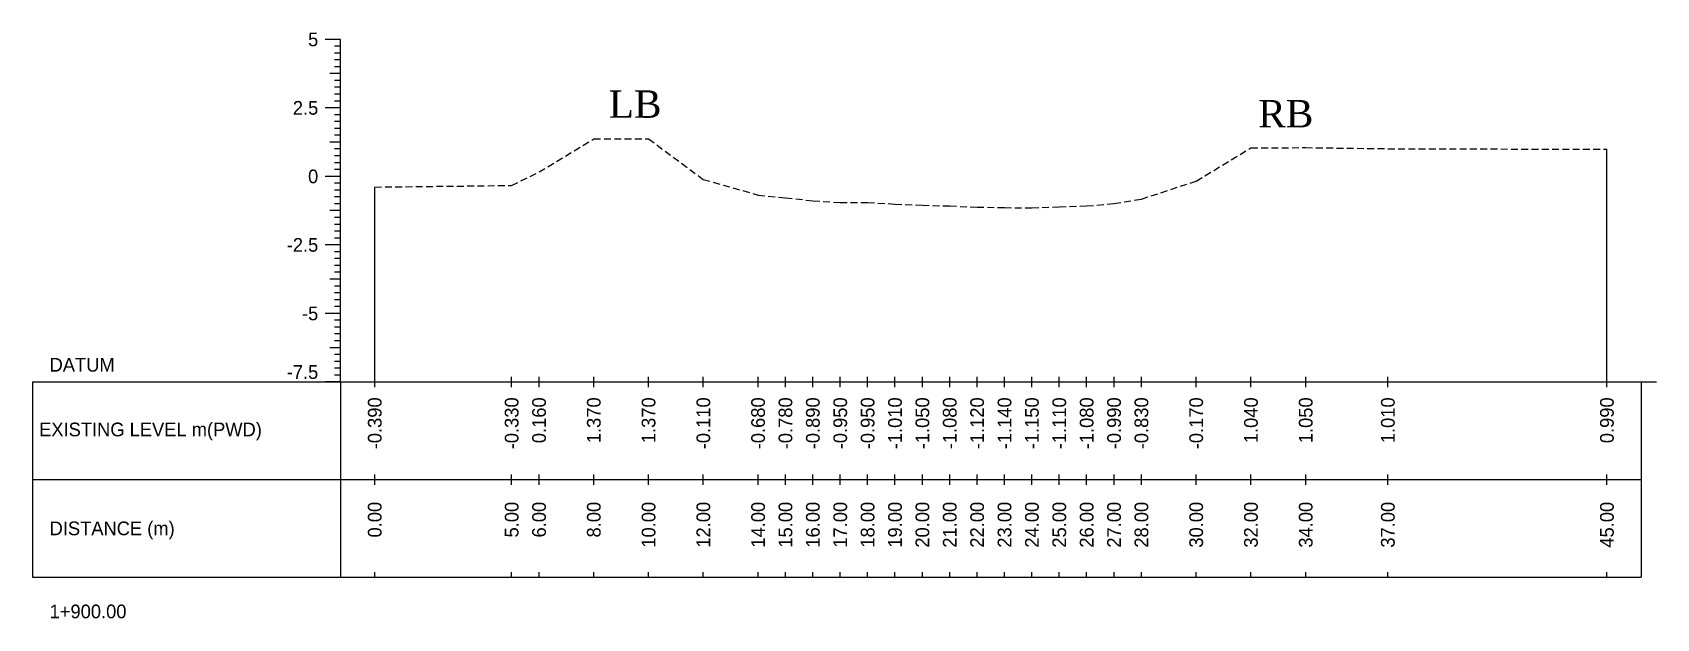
# Model space of a CAD drawing. Header units: inches. Extents: x 6579 to 9220, y -2276 to -1013.
# Drawn here: x 7655.2 to 7714.5, y -1494.5 to -1473.1 of the extents above; entities that cross this region are included whole.
import ezdxf
from ezdxf.enums import TextEntityAlignment as Align

# ---------------------------------------------------------------- set-up
doc = ezdxf.new("R2010")
doc.units = ezdxf.units.IN
doc.header["$MEASUREMENT"] = 0
doc.linetypes.add('HIDDEN', pattern=[0.375, 0.25, -0.125])
doc.layers.add('CS_Drawing', color=7, linetype='Continuous')
doc.layers.add('GL', color=3, linetype='HIDDEN')
doc.styles.add('romans', font='romans.shx')

msp = doc.modelspace()

# ---------------------------------------------------------------- texts
at = {"char_height": 1, "width": 263.40586, "attachment_point": 1, "style": 'romans'}
for s, insert in [('{\\fTimes New Roman|b0|i0|c0|p18;LB}', (7676.244, -1475.256)), ('{\\fTimes New Roman|b0|i0|c0|p18;RB}', (7699.965, -1475.606))]:
    msp.add_mtext(s, dxfattribs=dict(at, insert=insert))
at = {"layer": 'CS_Drawing'}
for s, p in [('5', (7665.637, -1473.394)), ('2.5', (7665.637, -1475.894)), ('0', (7665.637, -1478.394)), ('-2.5', (7665.637, -1480.894)), ('-5', (7665.637, -1483.394))]:
    msp.add_text(s, height=0.5, dxfattribs=at).set_placement(p, align=Align.MIDDLE_RIGHT)
for s, p in [('DATUM', (7655.825, -1485.269)), ('EXISTING LEVEL m(PWD)', (7655.442, -1487.629)), ('DISTANCE (m)', (7655.825, -1491.238)), ('1+900.00', (7655.825, -1494.269))]:
    msp.add_text(s, height=0.5, dxfattribs=at).set_placement(p, align=Align.MIDDLE_LEFT)
msp.add_text('-7.5', height=0.5, dxfattribs=at).set_placement((7665.637, -1485.782), align=Align.RIGHT)
for s, p in [('-0.390', (7667.7, -1486.457)), ('-0.330', (7672.7, -1486.457)), ('0.160', (7673.7, -1486.457)), ('1.370', (7675.7, -1486.457)), ('1.370', (7677.7, -1486.457)), ('-0.110', (7679.7, -1486.457)), ('-0.680', (7681.7, -1486.457)), ('-0.780', (7682.7, -1486.457)), ('-0.890', (7683.7, -1486.457)), ('-0.950', (7684.7, -1486.457)), ('-0.950', (7685.7, -1486.457)), ('-1.010', (7686.7, -1486.457)), ('-1.050', (7687.7, -1486.457)), ('-1.080', (7688.7, -1486.457)), ('-1.120', (7689.7, -1486.457)), ('-1.140', (7690.7, -1486.457)), ('-1.150', (7691.7, -1486.457)), ('-1.110', (7692.7, -1486.457)), ('-1.080', (7693.7, -1486.457)), ('-0.990', (7694.7, -1486.457)), ('-0.830', (7695.7, -1486.457)), ('-0.170', (7697.7, -1486.457)), ('1.040', (7699.7, -1486.457)), ('1.050', (7701.7, -1486.457)), ('1.010', (7704.7, -1486.457)), ('0.990', (7712.7, -1486.457)), ('0.00', (7667.7, -1490.269)), ('5.00', (7672.7, -1490.269)), ('6.00', (7673.7, -1490.269)), ('8.00', (7675.7, -1490.269)), ('10.00', (7677.7, -1490.269)), ('12.00', (7679.7, -1490.269)), ('14.00', (7681.7, -1490.269)), ('15.00', (7682.7, -1490.269)), ('16.00', (7683.7, -1490.269)), ('17.00', (7684.7, -1490.269)), ('18.00', (7685.7, -1490.269)), ('19.00', (7686.7, -1490.269)), ('20.00', (7687.7, -1490.269)), ('21.00', (7688.7, -1490.269)), ('22.00', (7689.7, -1490.269)), ('23.00', (7690.7, -1490.269)), ('24.00', (7691.7, -1490.269)), ('25.00', (7692.7, -1490.269)), ('26.00', (7693.7, -1490.269)), ('27.00', (7694.7, -1490.269)), ('28.00', (7695.7, -1490.269)), ('30.00', (7697.7, -1490.269)), ('32.00', (7699.7, -1490.269)), ('34.00', (7701.7, -1490.269)), ('37.00', (7704.7, -1490.269)), ('45.00', (7712.7, -1490.269))]:
    msp.add_text(s, height=0.5, rotation=90, dxfattribs=at).set_placement(p, align=Align.MIDDLE_RIGHT)

# ---------------------------------------------------------------- linework, layer by layer
at = {"layer": 'CS_Drawing'}
for p, q in [((7666.45, -1473.394), (7665.887, -1473.394)), ((7666.45, -1473.394), (7666.056, -1473.394)), ((7666.45, -1473.394), (7666.225, -1473.394)), ((7666.45, -1473.644), (7666.225, -1473.644)), ((7666.45, -1473.894), (7666.225, -1473.894)), ((7666.45, -1485.894), (7666.45, -1473.394)), ((7666.45, -1474.144), (7666.225, -1474.144)), ((7666.45, -1474.394), (7666.225, -1474.394)), ((7666.45, -1474.644), (7666.056, -1474.644)), ((7666.45, -1474.644), (7666.225, -1474.644)), ((7666.45, -1474.894), (7666.225, -1474.894)), ((7666.45, -1475.144), (7666.225, -1475.144)), ((7666.45, -1475.394), (7666.225, -1475.394)), ((7666.45, -1475.644), (7666.225, -1475.644)), ((7666.45, -1475.894), (7665.887, -1475.894)), ((7666.45, -1475.894), (7666.056, -1475.894)), ((7666.45, -1475.894), (7666.225, -1475.894)), ((7666.45, -1476.144), (7666.225, -1476.144)), ((7666.45, -1476.394), (7666.225, -1476.394)), ((7666.45, -1476.644), (7666.225, -1476.644)), ((7666.45, -1477.144), (7666.056, -1477.144)), ((7666.45, -1476.894), (7666.225, -1476.894)), ((7666.45, -1477.144), (7666.225, -1477.144)), ((7666.45, -1477.394), (7666.225, -1477.394)), ((7712.7, -1485.894), (7712.7, -1477.404)), ((7666.45, -1477.644), (7666.225, -1477.644)), ((7666.45, -1477.894), (7666.225, -1477.894)), ((7666.45, -1478.394), (7665.887, -1478.394)), ((7666.45, -1478.394), (7666.056, -1478.394)), ((7666.45, -1478.144), (7666.225, -1478.144)), ((7666.45, -1478.394), (7666.225, -1478.394)), ((7666.45, -1478.644), (7666.225, -1478.644)), ((7666.45, -1478.894), (7666.225, -1478.894)), ((7666.45, -1479.144), (7666.225, -1479.144)), ((7667.7, -1485.894), (7667.7, -1478.784)), ((7666.45, -1479.644), (7666.056, -1479.644)), ((7666.45, -1479.394), (7666.225, -1479.394)), ((7666.45, -1479.644), (7666.225, -1479.644)), ((7666.45, -1479.894), (7666.225, -1479.894)), ((7666.45, -1480.144), (7666.225, -1480.144)), ((7666.45, -1480.394), (7666.225, -1480.394)), ((7666.45, -1480.894), (7665.887, -1480.894)), ((7666.45, -1480.894), (7666.056, -1480.894)), ((7666.45, -1480.644), (7666.225, -1480.644)), ((7666.45, -1480.894), (7666.225, -1480.894)), ((7666.45, -1481.144), (7666.225, -1481.144)), ((7666.45, -1481.394), (7666.225, -1481.394)), ((7666.45, -1482.144), (7666.056, -1482.144)), ((7666.45, -1481.644), (7666.225, -1481.644)), ((7666.45, -1481.894), (7666.225, -1481.894)), ((7666.45, -1482.144), (7666.225, -1482.144)), ((7666.45, -1482.394), (7666.225, -1482.394)), ((7666.45, -1482.644), (7666.225, -1482.644)), ((7666.45, -1483.394), (7665.887, -1483.394)), ((7666.45, -1483.394), (7666.056, -1483.394)), ((7666.45, -1482.894), (7666.225, -1482.894)), ((7666.45, -1483.144), (7666.225, -1483.144)), ((7666.45, -1483.394), (7666.225, -1483.394)), ((7666.45, -1483.644), (7666.225, -1483.644)), ((7666.45, -1483.894), (7666.225, -1483.894)), ((7666.45, -1484.144), (7666.225, -1484.144)), ((7666.45, -1484.394), (7666.225, -1484.394)), ((7666.45, -1484.644), (7666.056, -1484.644)), ((7666.45, -1484.644), (7666.225, -1484.644)), ((7666.45, -1484.894), (7666.225, -1484.894)), ((7666.45, -1485.144), (7666.225, -1485.144)), ((7666.45, -1485.394), (7666.225, -1485.394)), ((7666.45, -1485.644), (7666.225, -1485.644)), ((7667.7, -1486.082), (7667.7, -1485.707)), ((7672.7, -1486.082), (7672.7, -1485.707)), ((7673.7, -1486.082), (7673.7, -1485.707)), ((7675.7, -1486.082), (7675.7, -1485.707)), ((7677.7, -1486.082), (7677.7, -1485.707)), ((7679.7, -1486.082), (7679.7, -1485.707)), ((7681.7, -1486.082), (7681.7, -1485.707)), ((7682.7, -1486.082), (7682.7, -1485.707)), ((7683.7, -1486.082), (7683.7, -1485.707)), ((7684.7, -1486.082), (7684.7, -1485.707)), ((7685.7, -1486.082), (7685.7, -1485.707)), ((7686.7, -1486.082), (7686.7, -1485.707)), ((7687.7, -1486.082), (7687.7, -1485.707)), ((7688.7, -1486.082), (7688.7, -1485.707)), ((7689.7, -1486.082), (7689.7, -1485.707)), ((7690.7, -1486.082), (7690.7, -1485.707)), ((7691.7, -1486.082), (7691.7, -1485.707)), ((7692.7, -1486.082), (7692.7, -1485.707)), ((7693.7, -1486.082), (7693.7, -1485.707)), ((7694.7, -1486.082), (7694.7, -1485.707)), ((7695.7, -1486.082), (7695.7, -1485.707)), ((7697.7, -1486.082), (7697.7, -1485.707)), ((7699.7, -1486.082), (7699.7, -1485.707)), ((7701.7, -1486.082), (7701.7, -1485.707)), ((7704.7, -1486.082), (7704.7, -1485.707)), ((7712.7, -1486.082), (7712.7, -1485.707)), ((7655.2, -1485.894), (7666.45, -1485.894)), ((7655.2, -1485.894), (7655.2, -1493.019)), ((7666.45, -1485.894), (7665.887, -1485.894)), ((7666.45, -1485.894), (7666.056, -1485.894)), ((7666.45, -1485.894), (7666.225, -1485.894)), ((7666.45, -1485.894), (7713.95, -1485.894)), ((7666.45, -1485.894), (7666.45, -1493.019)), ((7713.95, -1485.894), (7714.512, -1485.894)), ((7713.95, -1485.894), (7714.343, -1485.894)), ((7713.95, -1485.894), (7714.175, -1485.894)), ((7713.95, -1485.894), (7713.95, -1493.019)), ((7667.7, -1489.644), (7667.7, -1489.269)), ((7672.7, -1489.644), (7672.7, -1489.269)), ((7673.7, -1489.644), (7673.7, -1489.269)), ((7675.7, -1489.644), (7675.7, -1489.269)), ((7677.7, -1489.644), (7677.7, -1489.269)), ((7679.7, -1489.644), (7679.7, -1489.269)), ((7681.7, -1489.644), (7681.7, -1489.269)), ((7682.7, -1489.644), (7682.7, -1489.269)), ((7683.7, -1489.644), (7683.7, -1489.269)), ((7684.7, -1489.644), (7684.7, -1489.269)), ((7685.7, -1489.644), (7685.7, -1489.269)), ((7686.7, -1489.644), (7686.7, -1489.269)), ((7687.7, -1489.644), (7687.7, -1489.269)), ((7688.7, -1489.644), (7688.7, -1489.269)), ((7689.7, -1489.644), (7689.7, -1489.269)), ((7690.7, -1489.644), (7690.7, -1489.269)), ((7691.7, -1489.644), (7691.7, -1489.269)), ((7692.7, -1489.644), (7692.7, -1489.269)), ((7693.7, -1489.644), (7693.7, -1489.269)), ((7694.7, -1489.644), (7694.7, -1489.269)), ((7695.7, -1489.644), (7695.7, -1489.269)), ((7697.7, -1489.644), (7697.7, -1489.269)), ((7699.7, -1489.644), (7699.7, -1489.269)), ((7701.7, -1489.644), (7701.7, -1489.269)), ((7704.7, -1489.644), (7704.7, -1489.269)), ((7712.7, -1489.644), (7712.7, -1489.269)), ((7655.2, -1489.457), (7666.45, -1489.457)), ((7666.45, -1489.457), (7713.95, -1489.457)), ((7666.45, -1489.457), (7713.95, -1489.457)), ((7667.7, -1493.019), (7667.7, -1492.832)), ((7672.7, -1493.019), (7672.7, -1492.832)), ((7673.7, -1493.019), (7673.7, -1492.832)), ((7675.7, -1493.019), (7675.7, -1492.832)), ((7677.7, -1493.019), (7677.7, -1492.832)), ((7679.7, -1493.019), (7679.7, -1492.832)), ((7681.7, -1493.019), (7681.7, -1492.832)), ((7682.7, -1493.019), (7682.7, -1492.832)), ((7683.7, -1493.019), (7683.7, -1492.832)), ((7684.7, -1493.019), (7684.7, -1492.832)), ((7685.7, -1493.019), (7685.7, -1492.832)), ((7686.7, -1493.019), (7686.7, -1492.832)), ((7687.7, -1493.019), (7687.7, -1492.832)), ((7688.7, -1493.019), (7688.7, -1492.832)), ((7689.7, -1493.019), (7689.7, -1492.832)), ((7690.7, -1493.019), (7690.7, -1492.832)), ((7691.7, -1493.019), (7691.7, -1492.832)), ((7692.7, -1493.019), (7692.7, -1492.832)), ((7693.7, -1493.019), (7693.7, -1492.832)), ((7694.7, -1493.019), (7694.7, -1492.832)), ((7695.7, -1493.019), (7695.7, -1492.832)), ((7697.7, -1493.019), (7697.7, -1492.832)), ((7699.7, -1493.019), (7699.7, -1492.832)), ((7701.7, -1493.019), (7701.7, -1492.832)), ((7704.7, -1493.019), (7704.7, -1492.832)), ((7712.7, -1493.019), (7712.7, -1492.832)), ((7655.2, -1493.019), (7666.45, -1493.019)), ((7666.45, -1493.019), (7713.95, -1493.019))]:
    msp.add_line(p, q, dxfattribs=at)
at = {"layer": 'GL'}
msp.add_lwpolyline([(7667.7, -1478.784), (7672.7, -1478.724), (7673.7, -1478.234), (7675.7, -1477.024), (7677.7, -1477.024), (7679.7, -1478.504), (7681.7, -1479.074), (7682.7, -1479.174), (7683.7, -1479.284), (7684.7, -1479.344), (7685.7, -1479.344), (7686.7, -1479.404), (7687.7, -1479.444), (7688.7, -1479.474), (7689.7, -1479.514), (7690.7, -1479.534), (7691.7, -1479.544), (7692.7, -1479.504), (7693.7, -1479.474), (7694.7, -1479.384), (7695.7, -1479.224), (7697.7, -1478.564), (7699.7, -1477.354), (7701.7, -1477.344), (7704.7, -1477.384), (7712.7, -1477.404)], dxfattribs=at)

msp.set_redraw_order([(e.dxf.handle, doc.entitydb.next_handle()) for e in msp.query("TEXT MTEXT ATTDEF DIMENSION ARC_DIMENSION")])  # texts and dimensions are drawn at this point

doc.saveas('drawing.dxf')
